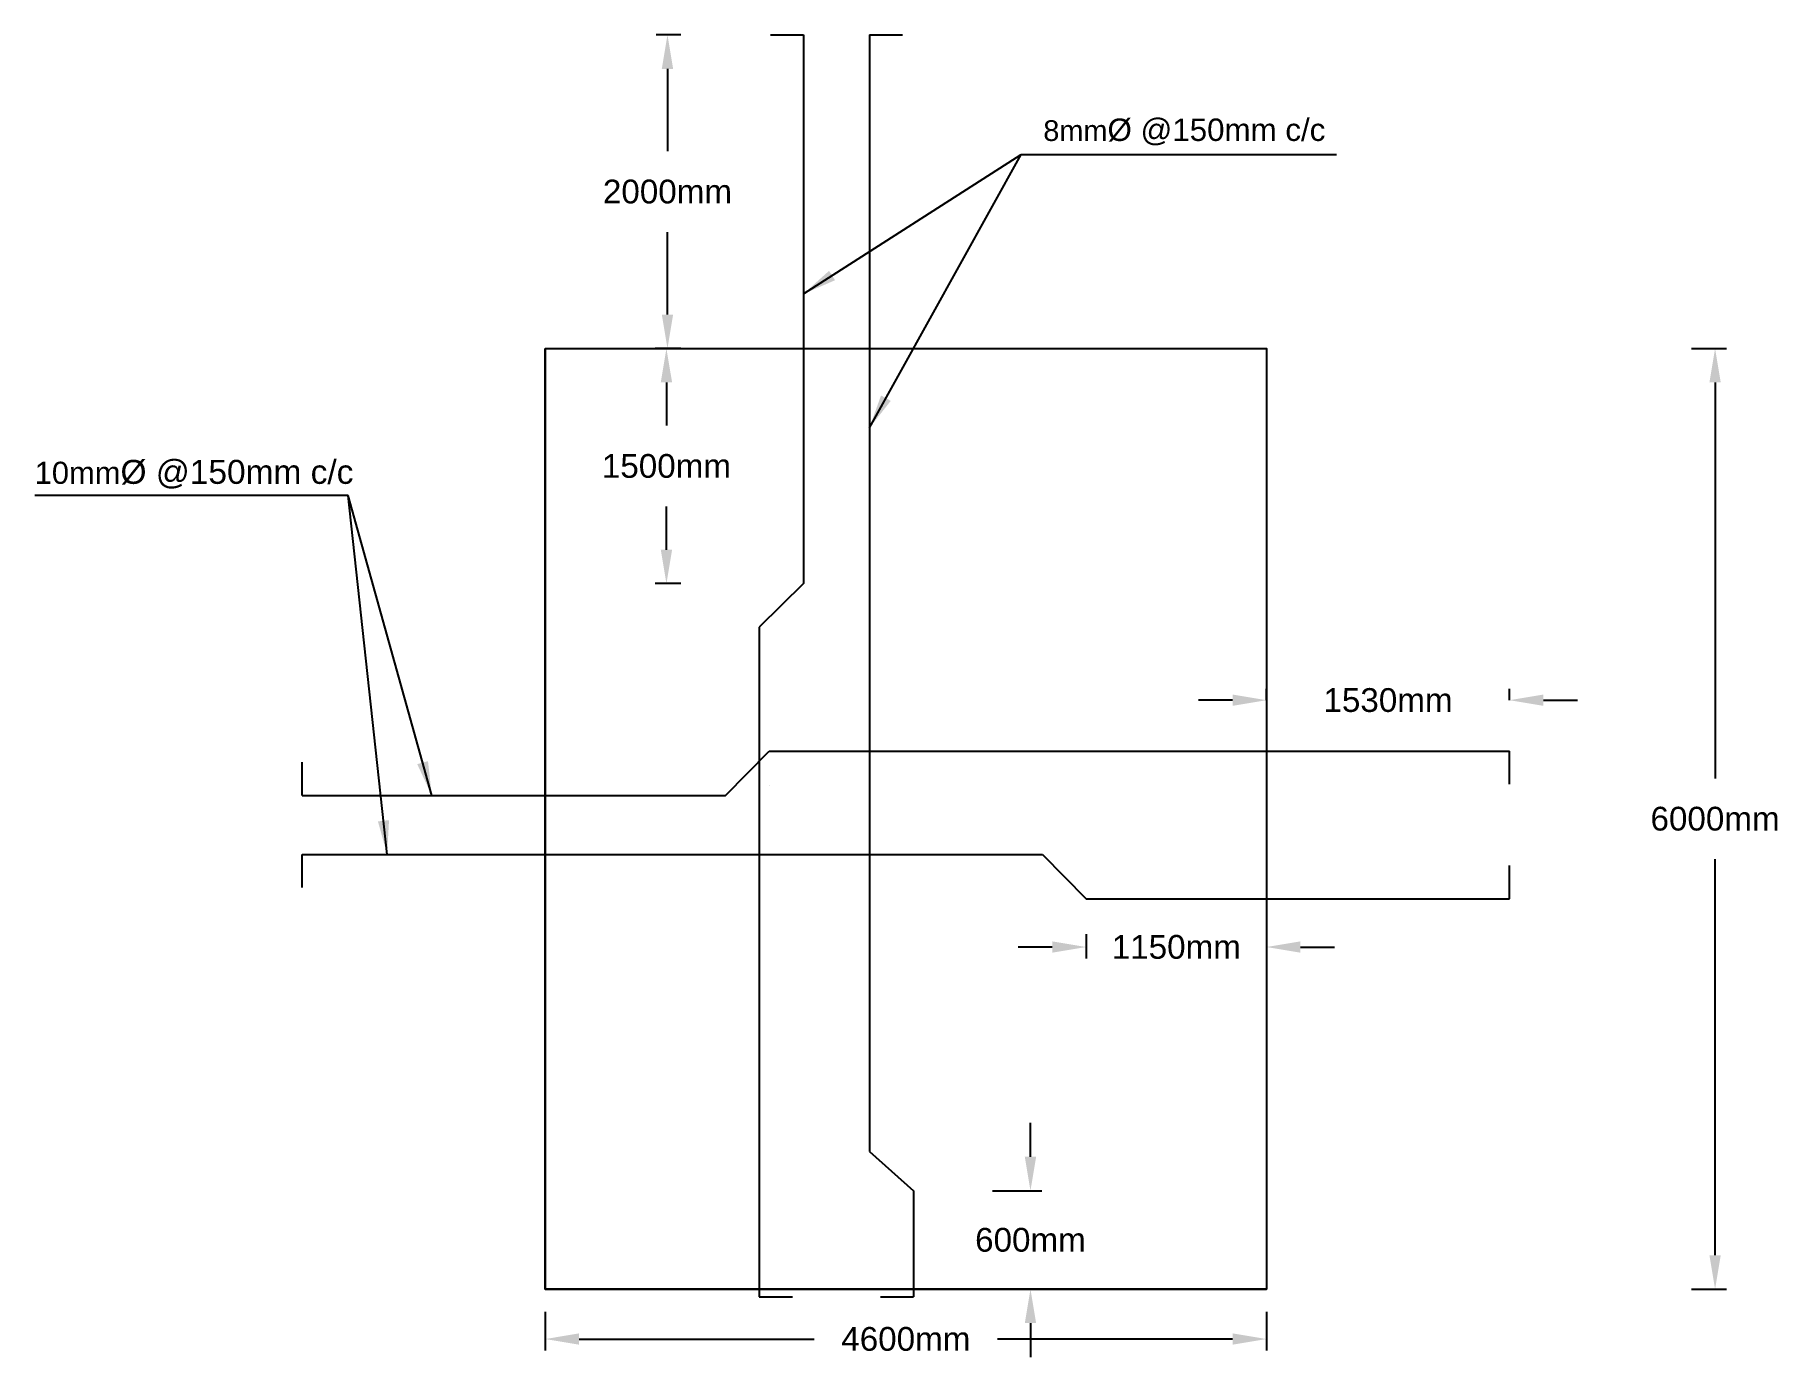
# Model space of a CAD drawing. Header units: metres. Extents: x 3 to 189, y -54 to 67.
# Drawn here: x 60.57 to 68.33, y 53.59 to 59.46 of the extents above; entities that cross this region are included whole.
import ezdxf

# ---------------------------------------------------------------- set-up
doc = ezdxf.new("R2010")
doc.units = ezdxf.units.M
doc.header["$LTSCALE"] = 0.015
doc.header["$MEASUREMENT"] = 0
doc.styles.get("Standard").update_dxf_attribs({"font": 'arial.ttf'})
doc.dimstyles.get("Standard").update_dxf_attribs({"dimscale": 1.005, "dimtxt": 0.105, "dimasz": 0.15, "dimexe": 0.05, "dimexo": 0.1, "dimgap": 0.125, "dimtad": 0, "dimtih": 1, "dimtoh": 1, "dimdec": 4, "dimzin": 0, "dimdsep": 46, "dimtxsty": 'Standard', "dimcen": 0.115, "dimadec": 3, "dimazin": 0, "dimtfac": 1, "dimtdec": 4, "dimtofl": 0, "dimtmove": 0, "dimatfit": 3, "dimfxl": 1, "dimfxlon": 1, "dimtolj": 1, "dimtzin": 0, "dimarcsym": 0})

msp = doc.modelspace()

# ---------------------------------------------------------------- texts
at = {"linetype": 'Continuous', "attachment_point": 1}
for s, width, gutter_width, insert, char_height in [('8mm{\\H1.08333x;Ø @150mm c/c}', 1.643153, 0.45918, (65.05043, 59.08905), 0.091835), ('10mm{\\H1.08333x;Ø @150mm c/c}', 1.7569575, 0.49098, (60.57157, 57.57308), 0.0981955)]:
    msp.add_mtext_dynamic_manual_height_columns(s, width=width, gutter_width=gutter_width, heights=[0], dxfattribs=dict(at, insert=insert, char_height=char_height))

# ---------------------------------------------------------------- blocks, each defined once
blk = doc.blocks.new('*D55')
at = {"color": 0, "linetype": 'Continuous', "lineweight": -2, "transparency": 16777216}
for p, q in [((67.929, 58.0679), (68.0837, 58.0679)), ((68.0334, 57.9171), (68.0334, 56.1585)), ((68.0334, 54.0408), (68.0334, 55.7995)), ((67.929, 53.89), (68.0837, 53.89))]:
    blk.add_line(p, q, dxfattribs=at)
at = {"color": 0, "linetype": 'Continuous', "transparency": 16777216}
for points in [[(68.0083, 57.9171), (68.0586, 57.9171), (68.0334, 58.0679)], [(68.0083, 54.0408), (68.0586, 54.0408), (68.0334, 53.89)]]:
    blk.add_solid(points, dxfattribs=at)
at = {"layer": 'Defpoints', "color": 0, "linetype": 'Continuous', "transparency": 16777216}
for p in [(67.8285, 58.0679), (67.8285, 53.89), (68.0334, 53.89)]:
    blk.add_point(p, dxfattribs=at)
at = {"color": 0, "linetype": 'Continuous', "transparency": 16777216, "insert": (68.0334, 55.979), "char_height": 0.10552, "attachment_point": 5}
blk.add_mtext('\\A1;6000mm', dxfattribs=at)
blk = doc.blocks.new('*D59')
at = {"color": 0, "linetype": 'Continuous', "lineweight": -2, "transparency": 16777216}
for p, q in [((62.8385, 53.7895), (62.8385, 53.6184)), ((66.0415, 53.7895), (66.0415, 53.6184)), ((62.9893, 53.6686), (64.0333, 53.6686)), ((65.8908, 53.6686), (64.8467, 53.6686))]:
    blk.add_line(p, q, dxfattribs=at)
at = {"color": 0, "linetype": 'Continuous', "transparency": 16777216}
for points in [[(62.9893, 53.6938), (62.9893, 53.6435), (62.8385, 53.6686)], [(65.8908, 53.6938), (65.8908, 53.6435), (66.0415, 53.6686)]]:
    blk.add_solid(points, dxfattribs=at)
at = {"layer": 'Defpoints', "color": 0, "linetype": 'Continuous', "transparency": 16777216}
for p in [(62.8385, 53.89), (66.0415, 53.89), (66.0415, 53.6686)]:
    blk.add_point(p, dxfattribs=at)
at = {"color": 0, "linetype": 'Continuous', "transparency": 16777216, "insert": (64.44, 53.6686), "char_height": 0.10552, "attachment_point": 5}
blk.add_mtext('\\A1;4600mm', dxfattribs=at)
blk = doc.blocks.new('*D60')
at = {"color": 0, "linetype": 'Continuous', "lineweight": -2, "transparency": 16777216}
for p, q in [((66.0415, 56.5058), (66.0415, 56.5561)), ((67.1208, 56.5058), (67.1208, 56.5561)), ((65.8908, 56.5058), (65.74, 56.5058)), ((67.2715, 56.5058), (67.4223, 56.5058))]:
    blk.add_line(p, q, dxfattribs=at)
at = {"color": 0, "linetype": 'Continuous', "transparency": 16777216}
for points in [[(65.8908, 56.531), (65.8908, 56.4807), (66.0415, 56.5058)], [(67.2715, 56.531), (67.2715, 56.4807), (67.1208, 56.5058)]]:
    blk.add_solid(points, dxfattribs=at)
at = {"layer": 'Defpoints', "color": 0, "linetype": 'Continuous', "transparency": 16777216}
for p in [(66.0415, 56.4753), (67.1208, 56.5058), (67.1208, 56.4753)]:
    blk.add_point(p, dxfattribs=at)
at = {"color": 0, "linetype": 'Continuous', "transparency": 16777216, "insert": (66.5811, 56.5058), "char_height": 0.10552, "attachment_point": 5}
blk.add_mtext('\\A1;1530mm', dxfattribs=at)
blk = doc.blocks.new('*D56')
at = {"color": 0, "linetype": 'Continuous', "lineweight": -2, "transparency": 16777216}
for p, q in [((65.2408, 55.4665), (65.2408, 55.3594)), ((66.0415, 55.4665), (66.0415, 55.3594)), ((65.09, 55.4096), (64.9393, 55.4096)), ((66.1923, 55.4096), (66.343, 55.4096))]:
    blk.add_line(p, q, dxfattribs=at)
at = {"color": 0, "linetype": 'Continuous', "transparency": 16777216}
for points in [[(65.09, 55.4348), (65.09, 55.3845), (65.2408, 55.4096)], [(66.1923, 55.4348), (66.1923, 55.3845), (66.0415, 55.4096)]]:
    blk.add_solid(points, dxfattribs=at)
at = {"layer": 'Defpoints', "color": 0, "linetype": 'Continuous', "transparency": 16777216}
for p in [(65.2408, 55.567), (66.0415, 55.567), (66.0415, 55.4096)]:
    blk.add_point(p, dxfattribs=at)
at = {"color": 0, "linetype": 'Continuous', "transparency": 16777216, "insert": (65.6411, 55.4096), "char_height": 0.10552, "attachment_point": 5}
blk.add_mtext('\\A1;1150mm', dxfattribs=at)
blk = doc.blocks.new('*D57')
at = {"color": 0, "linetype": 'Continuous', "lineweight": -2, "transparency": 16777216}
for p, q in [((63.4406, 58.0679), (63.3267, 58.0679)), ((63.3769, 57.9171), (63.3769, 57.7251)), ((63.3769, 57.1742), (63.3769, 57.3661)), ((63.4406, 57.0234), (63.3267, 57.0234))]:
    blk.add_line(p, q, dxfattribs=at)
at = {"color": 0, "linetype": 'Continuous', "transparency": 16777216}
for points in [[(63.3518, 57.9171), (63.4021, 57.9171), (63.3769, 58.0679)], [(63.3518, 57.1742), (63.4021, 57.1742), (63.3769, 57.0234)]]:
    blk.add_solid(points, dxfattribs=at)
at = {"layer": 'Defpoints', "color": 0, "linetype": 'Continuous', "transparency": 16777216}
for p in [(63.5411, 58.0679), (63.3769, 57.0234), (63.5411, 57.0234)]:
    blk.add_point(p, dxfattribs=at)
at = {"color": 0, "linetype": 'Continuous', "transparency": 16777216, "insert": (63.3769, 57.5456), "char_height": 0.10552, "attachment_point": 5}
blk.add_mtext('\\A1;1500mm', dxfattribs=at)
blk = doc.blocks.new('*D58')
at = {"color": 0, "linetype": 'Continuous', "lineweight": -2, "transparency": 16777216}
for p, q in [((63.4406, 59.4605), (63.3312, 59.4605)), ((63.3815, 59.3097), (63.3815, 58.9437)), ((63.3815, 58.2186), (63.3815, 58.5847)), ((63.4406, 58.0679), (63.3312, 58.0679))]:
    blk.add_line(p, q, dxfattribs=at)
at = {"color": 0, "linetype": 'Continuous', "transparency": 16777216}
for points in [[(63.3564, 59.3097), (63.4066, 59.3097), (63.3815, 59.4605)], [(63.3564, 58.2186), (63.4066, 58.2186), (63.3815, 58.0679)]]:
    blk.add_solid(points, dxfattribs=at)
at = {"layer": 'Defpoints', "color": 0, "linetype": 'Continuous', "transparency": 16777216}
for p in [(63.3815, 59.4605), (63.5411, 59.4605), (63.5411, 58.0679)]:
    blk.add_point(p, dxfattribs=at)
at = {"color": 0, "linetype": 'Continuous', "transparency": 16777216, "insert": (63.3815, 58.7642), "char_height": 0.10552, "width": 0.271668, "attachment_point": 5}
blk.add_mtext('\\A1;2000mm', dxfattribs=at)
blk = doc.blocks.new('*D64')
at = {"color": 0, "linetype": 'Continuous', "lineweight": -2, "transparency": 16777216}
for p, q in [((64.9934, 54.4782), (64.9934, 54.6289)), ((64.8249, 54.3274), (65.0437, 54.3274)), ((64.8249, 53.89), (65.0437, 53.89)), ((64.9934, 53.7393), (64.9934, 53.5885))]:
    blk.add_line(p, q, dxfattribs=at)
at = {"color": 0, "linetype": 'Continuous', "transparency": 16777216}
for points in [[(64.9683, 54.4782), (65.0186, 54.4782), (64.9934, 54.3274)], [(64.9683, 53.7393), (65.0186, 53.7393), (64.9934, 53.89)]]:
    blk.add_solid(points, dxfattribs=at)
at = {"layer": 'Defpoints', "color": 0, "linetype": 'Continuous', "transparency": 16777216}
for p in [(64.7244, 54.3274), (64.7244, 53.89), (64.9934, 53.89)]:
    blk.add_point(p, dxfattribs=at)
at = {"color": 0, "linetype": 'Continuous', "transparency": 16777216, "insert": (64.9934, 54.1087), "char_height": 0.10552, "attachment_point": 5}
blk.add_mtext('\\A1;600mm', dxfattribs=at)

# ---------------------------------------------------------------- dimensions: what is measured, and where the dimension line sits
at = {"linetype": 'Continuous'}
for base, p1, p2, text, picture, middle in [((63.38148, 59.46047), (63.54108, 58.06786), (63.54108, 59.46047), '2000mm', '*D58', (63.38148, 58.76416)), ((63.37695, 57.02341), (63.54108, 58.06786), (63.54108, 57.02341), '1500mm', '*D57', (63.37695, 57.54564)), ((68.03343, 53.89005), (67.82849, 58.06786), (67.82849, 53.89005), '6000mm', '*D55', (68.03343, 55.97896)), ((64.99343, 53.89005), (64.72436, 54.3274), (64.72436, 53.89005), '600mm', '*D64', (64.99343, 54.10873))]:
    dim = msp.add_linear_dim(base=base, p1=p1, p2=p2, angle=90, text=text, dimstyle='Standard', override={"dimpost": 'm'}, dxfattribs=at)
    dim.commit()
    dim.dimension.update_dxf_attribs({"geometry": picture, "text_midpoint": middle})
for base, p1, p2, text, picture, middle in [((67.12077, 56.50584), (66.0415, 56.47534), (67.12077, 56.47534), '1530mm', '*D60', (66.58114, 56.50584)), ((66.0415, 55.40963), (65.24076, 55.56702), (66.0415, 55.56702), '1150mm', '*D56', (65.64113, 55.40963)), ((66.0415, 53.66864), (62.83851, 53.89005), (66.0415, 53.89005), '4600mm', '*D59', (64.44001, 53.66864))]:
    dim = msp.add_linear_dim(base=base, p1=p1, p2=p2, text=text, dimstyle='Standard', override={"dimpost": 'm'}, dxfattribs=at)
    dim.commit()
    dim.dimension.update_dxf_attribs({"geometry": picture, "text_midpoint": middle})

# ---------------------------------------------------------------- linework, layer by layer
at = {"linetype": 'Continuous'}
for p, q in [((63.83848, 59.46047), (63.98544, 59.46047)), ((63.98544, 59.46047), (63.98544, 57.02341)), ((64.27834, 59.46047), (64.27834, 54.5014)), ((64.27834, 59.46047), (64.42529, 59.46047)), ((62.83851, 58.06786), (66.0415, 58.06786)), ((62.83851, 58.06786), (62.83851, 53.89005)), ((66.0415, 58.06786), (66.0415, 53.89005)), ((63.98544, 57.02341), (63.78931, 56.82978)), ((63.78931, 56.82978), (63.78931, 53.85675)), ((61.75925, 56.08327), (61.75925, 56.23019)), ((63.63926, 56.08327), (63.83283, 56.27963)), ((63.83283, 56.27963), (67.12077, 56.27963)), ((67.12077, 56.13271), (67.12077, 56.27963)), ((61.75925, 56.08327), (63.63926, 56.08327)), ((63.83283, 56.12505), (63.83283, 56.12505)), ((61.75925, 55.82052), (65.04718, 55.82052)), ((61.75925, 55.6736), (61.75925, 55.82052)), ((65.04718, 55.82052), (65.24076, 55.62416)), ((67.12077, 55.62416), (67.12077, 55.77108)), ((65.24076, 55.62416), (67.12077, 55.62416)), ((64.27834, 54.5014), (64.4747, 54.3274)), ((64.4747, 54.3274), (64.47461, 53.85675)), ((62.83851, 53.89005), (66.0415, 53.89005)), ((63.78931, 53.85675), (63.93626, 53.85675)), ((64.32765, 53.85675), (64.4746, 53.85675))]:
    msp.add_line(p, q, dxfattribs=at)
msp.add_lwpolyline([(62.83851, 58.06786), (66.0415, 58.06786), (66.0415, 53.89005), (62.83851, 53.89005)], close=True, dxfattribs=at)

msp.set_redraw_order([(e.dxf.handle, doc.entitydb.next_handle()) for e in msp.query("TEXT MTEXT ATTDEF DIMENSION ARC_DIMENSION")])  # texts and dimensions are drawn at this point

# ---------------------------------------------------------------- leaders
for points in [[(63.98544, 58.31054), (64.95147, 58.92904)], [(64.27834, 57.71537), (64.95147, 58.92904), (66.35281, 58.92904)], [(62.33478, 56.08327), (61.9634, 57.41506), (60.57267, 57.41506)], [(62.13679, 55.82052), (61.9634, 57.41506)]]:
    msp.add_leader(points, dimstyle='Standard', override={"dimgap": 0.125, "dimtad": 0}, dxfattribs=at)

doc.saveas('drawing.dxf')
